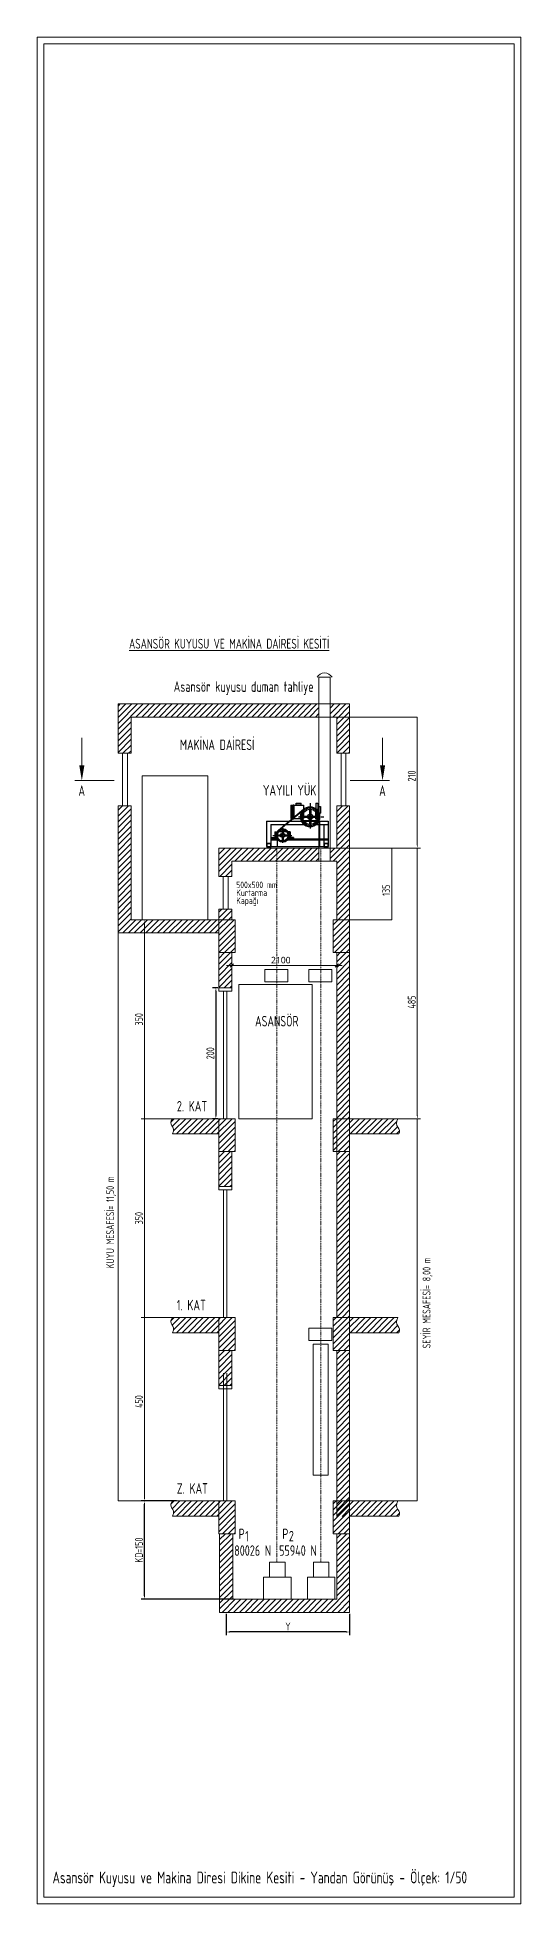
# Model space of a CAD drawing. Extents: x 173271 to 181879, y -242817 to -239967.
# Drawn here: x 179379 to 180117, y -242817 to -239967 of the extents above; entities that cross this region are included whole.
import ezdxf
from ezdxf.enums import TextEntityAlignment as Align

# ---------------------------------------------------------------- set-up
doc = ezdxf.new("R2010")
doc.units = 0
doc.header["$MEASUREMENT"] = 0
doc.linetypes.add('CENTER', pattern=[50.8, 31.75, -6.35, 6.35, -6.35])
doc.linetypes.add('DASHDOT2', pattern=[0.5, 0.25, -0.125, 0, -0.125])
doc.layers.get('0').update_dxf_attribs({"linetype": 'CONTINUOUS'})
doc.layers.get('Defpoints').update_dxf_attribs({"linetype": 'CONTINUOUS'})
for name, color, linetype in [('aks1', 9, 'CENTER'), ('KOLON', 7, 'CONTINUOUS'), ('MIMARI', 1, 'CONTINUOUS'), ('MİMARİKOT', 252, 'CONTINUOUS'), ('SOĞUK SU', 3, 'CONTINUOUS'), ('YAZI', 7, 'CONTINUOUS'), ('YAZI1', 240, 'CONTINUOUS'), ('YZ1TES', 2, 'CONTINUOUS'), ('ıvır zıvır', 225, 'CONTINUOUS')]:
    doc.layers.add(name, color=color, linetype=linetype)
for name, color, linetype, lineweight in [('kaçış', 240, 'CONTINUOUS', 35), ('MİMARİKAPPEN', 4, 'CONTINUOUS', 20), ('MİMARİKOLON', 7, 'CONTINUOUS', 50), ('ölçü dış', 1, 'CONTINUOUS', 20)]:
    doc.layers.add(name, color=color, linetype=linetype, lineweight=lineweight)
doc.styles.add('engiasn', font='isocpeur.ttf', dxfattribs={"width": 0.7, "height": 12})
doc.styles.add('ODA', font='isocpeur.ttf', dxfattribs={"height": 20})
doc.styles.add('style4', font='isocpeur.ttf', dxfattribs={"height": 8})
doc.styles.add('yasko', font='segoeui.ttf')
doc.dimstyles.new('engnasn', dxfattribs={"dimtxt": 12, "dimasz": 5, "dimexe": 5, "dimexo": 2.5, "dimgap": 2.5, "dimtad": 1, "dimdec": 0, "dimdsep": 46, "dimlunit": 6, "dimtxsty": 'engiasn', "dimcen": 0.09, "dimadec": 0, "dimazin": 0, "dimtfac": 1, "dimtdec": 0, "dimtmove": 0, "dimatfit": 3, "dimfxl": 0, "dimtolj": 1, "dimtzin": 0, "dimarcsym": 0})
pattern_1 = [(45, (204175.962, -132698.433), (-4.41941738, 4.41941738), [])]

msp = doc.modelspace()

# ---------------------------------------------------------------- texts
at = {"layer": 'kaçış', "color": 7, "lineweight": 15, "style": 'engiasn', "width": 0.7}
for s, p in [('135', (179917.563, -241277.64)), ('485', (179956.633, -241449.748))]:
    msp.add_text(s, height=12, rotation=90, dxfattribs=at).set_placement(p)
at = {"layer": 'kaçış', "color": 7, "linetype": 'Continuous', "lineweight": 15, "insert": (179950.633, -241094.525), "char_height": 12, "width": 2.7047, "attachment_point": 5, "rotation": 90, "style": 'engiasn'}
msp.add_mtext('\\A1;210', dxfattribs=at)
at = {"layer": 'kaçış', "color": 7, "linetype": 'Continuous', "lineweight": 15, "char_height": 12, "attachment_point": 5, "rotation": 90, "style": 'engiasn'}
for s, insert in [('\\A1;350', (179533.959, -241466.064)), ('\\A1;KUYU MESAFESİ= 11,50 m', (179491.432, -241776.403)), ('\\A1;350', (179533.959, -241769.756)), ('\\A1;SEYİR MESAFESİ= 8,00 m', (179974.717, -241899.273)), ('\\A1;450', (179533.959, -242049.756))]:
    msp.add_mtext(s, dxfattribs=dict(at, insert=insert))
at = {"layer": 'MİMARİKOT', "color": 7, "lineweight": 15, "style": 'style4', "width": 0.7}
for s, p in [('500x500 mm', (179682.598, -241260.774)), ('Kurtarma', (179682.598, -241272.849)), ('Kapağı', (179682.598, -241284.923))]:
    msp.add_text(s, height=10, dxfattribs=at).set_placement(p, align=Align.MIDDLE_LEFT)
at = {"layer": 'YAZI', "color": 7, "lineweight": 15, "style": 'style4', "width": 0.7}
for s, p in [('Asansör kuyusu duman tahliye', (179587.052, -240966.039)), ('A', (179441.556, -241124.915)), ('YAYILI YÜK', (179723.274, -241124.401)), ('A', (179900.87, -241124.915)), ('ASANSÖR', (179711.287, -241476.926)), ('2. KAT', (179591.906, -241606.78)), ('1. KAT', (179591.906, -241910.472)), ('Z. KAT', (179591.906, -242190.472)), ('P', (179686.28, -242259.864)), ('1', (179696.233, -242263.326)), ('P', (179752.991, -242259.864)), ('2', (179762.944, -242263.326)), ('80026 N', (179679.504, -242285.381)), ('55940 N', (179748.104, -242285.381))]:
    msp.add_text(s, height=16, dxfattribs=at).set_placement(p)
msp.add_text('MAKİNA DAİRESİ', height=16, dxfattribs=at).set_placement((179653.409, -241044.343), align=Align.MIDDLE)
at = {"layer": 'YAZI1', "color": 7, "linetype": 'Continuous', "lineweight": 15, "style": 'ODA', "width": 0.7}
msp.add_text('%%UASANSÖR KUYUSU VE MAKİNA DAİRESİ KESİTİ', height=15, dxfattribs=at).set_placement((179518.852, -240900.041))
at = {"layer": 'YAZI1', "color": 2, "linetype": 'Continuous', "lineweight": 15, "style": 'ODA', "width": 0.7}
msp.add_text('Asansör Kuyusu ve Makina Diresi Dikine Kesiti - Yandan Görünüş - Ölçek: 1/50', height=18, dxfattribs=at).set_placement((179718.585, -242776.561), align=Align.MIDDLE_CENTER)
at = {"layer": 'ölçü dış', "color": 7, "lineweight": 15, "insert": (179750.678, -241375.793), "char_height": 10, "attachment_point": 5, "style": 'yasko'}
msp.add_mtext('2100', dxfattribs=at)

# ---------------------------------------------------------------- blocks, each defined once
blk = doc.blocks.new('ASANSÖRKAİDESİ')
at = {"layer": 'aks1', "color": 1, "ltscale": 0.2}
for p, q in [((32, 81.7), (32, 35.6)), ((53.3, 57), (7, 57)), ((82.2, 38.7), (82.2, 8.4)), ((100, 23), (65.6, 23))]:
    blk.add_line(p, q, dxfattribs=at)
at = {"layer": 'MIMARI'}
for p, q in [((16.5, 76), (13, 76)), ((13, 76), (13, 63.5)), ((13.5, 76), (13.5, 63.5)), ((16.5, 76), (16.5, 65.9)), ((21.5, 82), (18.2, 82)), ((18.2, 82), (18.2, 68.4)), ((21.5, 82), (21.5, 71.5)), ((31, 70.8), (31, 59.7)), ((33, 70.8), (33, 59.7)), ((44, 74), (41.9, 71.9)), ((62, 78), (44, 78)), ((44, 78), (44, 70.2)), ((44.1, 70.1), (89.9, 32.2)), ((57.5, 81.8), (48.5, 81.8)), ((48.5, 78.8), (48.5, 81.8)), ((57.5, 78.8), (48.5, 78.8)), ((51, 78), (51, 78.8)), ((55, 78), (55, 78.8)), ((57.5, 78.8), (57.5, 81.8)), ((62, 79), (62, 53)), ((63, 79), (62, 79)), ((63, 79), (63, 53)), ((64, 78), (63, 78)), ((64, 54), (64, 78)), ((67, 78), (64, 78)), ((67, 78), (67, 54)), ((16, 49), (-1, 49)), ((-1, 49), (-1, 2.5)), ((20.9, 43), (-1, 43)), ((7, 43), (7, 2.5)), ((15.4, 63.5), (13, 63.5)), ((15, 49), (15, 2.5)), ((29.3, 58), (18.2, 58)), ((29.3, 56), (18.2, 56)), ((20, 63.9), (20, 53.5)), ((22, 53.5), (20, 53.5)), ((31, 50), (20, 50)), ((31, 49), (20.7, 49)), ((22, 66.6), (22, 53.5)), ((31, 54.3), (31, 43.2)), ((33, 54.3), (33, 43.2)), ((44, 50), (33, 50)), ((43.3, 49), (33, 49)), ((45.8, 58), (34.7, 58)), ((45.8, 56), (34.7, 56)), ((103.4, 43), (43.1, 43)), ((44, 63.9), (44, 54)), ((45.5, 54), (44, 54)), ((47, 66.7), (86, 34.4)), ((111.4, 49), (48, 49)), ((62, 54), (49.6, 54)), ((63, 53), (62, 53)), ((67, 54), (63, 54)), ((103.4, 43), (103.4, 2.5)), ((111.4, 49), (111.4, 2.5)), ((71, 17), (-1, 17)), ((72.6, 15), (-1, 15)), ((7, 9), (-1, 9)), ((111.4, 2.5), (-1, 2.5)), ((62.2, 19), (68.2, 19)), ((62.2, 19), (62.2, 17)), ((62.2, 18), (69.2, 18)), ((68.2, 29.5), (73.3, 29.5)), ((68.2, 29.5), (68.2, 19)), ((69.2, 29.5), (69.2, 17)), ((78.3, 24), (72.2, 24)), ((78.3, 22), (72.2, 22)), ((74.6, 29.5), (81.2, 29.5)), ((81.2, 33), (81.2, 26.9)), ((81.2, 29.5), (89.8, 29.5)), ((81.2, 19.1), (81.2, 13.1)), ((83.2, 33), (83.2, 26.9)), ((83.2, 19.1), (83.2, 13.1)), ((92.1, 24), (86.1, 24)), ((92.1, 22), (86.1, 22)), ((104.2, 15), (91.1, 15)), ((91.9, 17.2), (91.9, 2.4)), ((96.2, 29.5), (92.3, 29.5)), ((104.2, 17), (92.6, 17)), ((95.2, 29.5), (95.2, 17)), ((102.2, 18), (95.2, 18)), ((96.2, 29.5), (96.2, 19)), ((102.2, 19), (96.2, 19)), ((102.2, 19), (102.2, 17)), ((111.4, 9), (103.4, 9))]:
    blk.add_line(p, q, dxfattribs=at)
for points in [[(6, 8), (0, 8), (0, 0), (6, 0)], [(110.4, 8), (104.4, 8), (104.4, 0), (110.4, 0)]]:
    blk.add_lwpolyline(points, close=True, dxfattribs=at)
for centre, radius in [((32, 57), 17.9), ((32, 57), 15.9), ((32, 57), 2.86), ((82.2, 23), 12), ((82.2, 23), 11), ((82.2, 23), 2)]:
    blk.add_circle(centre, radius, dxfattribs=at)
for centre, radius, start, end in [((32, 57), 13.9, 94.1376, 175.8624), ((32, 57), 13.9, 4.1376, 85.8624), ((32, 57), 13.9, 184.1376, 265.8624), ((32, 57), 4.86, 101.8752, 168.1248), ((32, 57), 4.86, 191.8752, 258.1248), ((32, 57), 4.86, 11.8752, 78.1248), ((32, 57), 4.86, 281.8752, 348.1248), ((32, 57), 13.9, 274.1376, 355.8624), ((82.2, 23), 10, 95.7392, 174.2608), ((82.2, 23), 10, 185.7392, 264.2608), ((82.2, 23), 4, 104.4775, 165.5225), ((82.2, 23), 4, 194.4775, 255.5225), ((82.2, 23), 10, 5.7392, 84.2608), ((82.2, 23), 4, 14.4775, 75.5225), ((82.2, 23), 10, 275.7392, 354.2608), ((82.2, 23), 4, 284.4775, 345.5225)]:
    blk.add_arc(centre, radius, start, end, dxfattribs=at)
blk = doc.blocks.new('*D17')
at = {"layer": 'Defpoints', "color": 0, "linetype": 'Continuous', "lineweight": 30, "transparency": 16777216}
for p in [(179657.2, -241417.9), (179651.5, -241617.9), (179657.2, -241617.9)]:
    blk.add_point(p, dxfattribs=at)
at = {"layer": 'kaçış', "color": 0, "linetype": 'Continuous', "lineweight": -2, "transparency": 16777216}
for p, q in [((179654.7, -241417.9), (179646.5, -241417.9)), ((179651.5, -241422.9), (179651.5, -241612.9)), ((179654.7, -241617.9), (179646.5, -241617.9))]:
    blk.add_line(p, q, dxfattribs=at)
at = {"layer": 'kaçış', "color": 0, "linetype": 'Continuous', "lineweight": 30, "transparency": 16777216}
for points in [[(179650.6, -241422.9), (179652.3, -241422.9), (179651.5, -241417.9)], [(179650.6, -241612.9), (179652.3, -241612.9), (179651.5, -241617.9)]]:
    blk.add_solid(points, dxfattribs=at)
at = {"layer": 'kaçış', "color": 0, "linetype": 'Continuous', "lineweight": 15, "transparency": 16777216, "insert": (179643, -241517.9), "char_height": 12, "attachment_point": 5, "rotation": 90, "style": 'engiasn'}
blk.add_mtext('\\A1;200', dxfattribs=at)
blk = doc.blocks.new('*D18')
at = {"layer": 'Defpoints', "color": 0, "linetype": 'Continuous', "lineweight": 30, "transparency": 16777216}
for p in [(179542.5, -242201.6), (179593.9, -242201.6), (179680.8, -242351.6)]:
    blk.add_point(p, dxfattribs=at)
at = {"layer": 'kaçış', "color": 0, "linetype": 'Continuous', "lineweight": -2, "transparency": 16777216}
for p, q in [((179591.4, -242201.6), (179537.5, -242201.6)), ((179542.5, -242346.6), (179542.5, -242206.6)), ((179678.3, -242351.6), (179537.5, -242351.6))]:
    blk.add_line(p, q, dxfattribs=at)
at = {"layer": 'kaçış', "color": 0, "linetype": 'Continuous', "lineweight": 30, "transparency": 16777216}
for points in [[(179541.6, -242206.6), (179543.3, -242206.6), (179542.5, -242201.6)], [(179541.6, -242346.6), (179543.3, -242346.6), (179542.5, -242351.6)]]:
    blk.add_solid(points, dxfattribs=at)
at = {"layer": 'kaçış', "color": 0, "linetype": 'Continuous', "lineweight": 15, "transparency": 16777216, "insert": (179534, -242276.6), "char_height": 12, "attachment_point": 5, "rotation": 90, "style": 'engiasn'}
blk.add_mtext('\\A1;KD=150', dxfattribs=at)
blk = doc.blocks.new('_OBLIQUE')
at = {"linetype": 'ByBlock'}
for p, q in [((-0.5, -0.5), (0.5, 0.5)), ((0, 0), (0, 0))]:
    blk.add_line(p, q, dxfattribs=at)
blk = doc.blocks.new('*D21')
at = {"layer": 'Defpoints', "color": 0, "linetype": 'Continuous', "lineweight": 30, "transparency": 16777216}
for p in [(179667.4, -242371.7), (179855.8, -242371.7), (179667.4, -242401.7)]:
    blk.add_point(p, dxfattribs=at)
at = {"layer": 'YAZI1', "color": 0, "linetype": 'Continuous', "lineweight": -2, "transparency": 16777216}
for p, q in [((179667.4, -242374.2), (179667.4, -242406.7)), ((179855.8, -242374.2), (179855.8, -242406.7)), ((179850.8, -242401.7), (179672.4, -242401.7))]:
    blk.add_line(p, q, dxfattribs=at)
at = {"layer": 'YAZI1', "color": 0, "linetype": 'Continuous', "lineweight": 30, "transparency": 16777216}
for points in [[(179672.4, -242400.9), (179672.4, -242402.6), (179667.4, -242401.7)], [(179850.8, -242400.9), (179850.8, -242402.6), (179855.8, -242401.7)]]:
    blk.add_solid(points, dxfattribs=at)
at = {"layer": 'YAZI1', "color": 0, "linetype": 'Continuous', "lineweight": 15, "transparency": 16777216, "insert": (179761.6, -242393.2), "char_height": 12, "attachment_point": 5, "style": 'engiasn'}
blk.add_mtext('\\A1;Y', dxfattribs=at)

# ---------------------------------------------------------------- dimensions: what is measured, and where the dimension line sits
at = {"layer": 'kaçış', "color": 7, "linetype": 'Continuous', "lineweight": 15}
dim = msp.add_linear_dim(base=(179651.473, -241617.91), p1=(179657.156, -241417.91), p2=(179657.156, -241617.91), angle=90, dimstyle='engnasn', dxfattribs=at)
dim.commit()
dim.dimension.update_dxf_attribs({"geometry": '*D17', "text_midpoint": (179642.973, -241517.91)})
dim = msp.add_linear_dim(base=(179542.459, -242201.602), p1=(179680.822, -242351.602), p2=(179593.89, -242201.602), angle=90, text='KD=150', dimstyle='engnasn', dxfattribs=at)
dim.commit()
dim.dimension.update_dxf_attribs({"geometry": '*D18', "text_midpoint": (179533.959, -242276.602)})
at = {"layer": 'YAZI1', "color": 7, "linetype": 'Continuous', "lineweight": 15}
dim = msp.add_linear_dim(base=(179667.444, -242401.745), p1=(179855.822, -242371.679), p2=(179667.444, -242371.679), angle=180, text='Y', dimstyle='engnasn', dxfattribs=at)
dim.commit()
dim.dimension.update_dxf_attribs({"geometry": '*D21', "text_midpoint": (179761.633, -242401.745), "dimtype": 160})

# ---------------------------------------------------------------- hatches: boundary and pattern name
at = {"layer": 'ıvır zıvır', "lineweight": 15, "ltscale": 2}
h = msp.add_hatch(dxfattribs=at)
h.set_pattern_fill('ANSI31', scale=50, style=0)
h.set_pattern_definition(pattern_1)
h.paths.add_polyline_path([(179522.053, -241314.218), (179522.053, -241139.91), (179502.053, -241139.91), (179502.053, -241334.218), (179655.822, -241334.218), (179655.822, -241314.218)])
h.paths.add_polyline_path([(179522.053, -241004.525), (179808.966, -241004.525), (179808.966, -240984.525), (179502.053, -240984.525), (179502.053, -241059.91), (179522.053, -241059.91)])
h.paths.add_polyline_path([(179836.187, -241059.91), (179855.822, -241059.91), (179855.822, -240984.525), (179825.942, -240984.525), (179825.942, -241004.525), (179836.187, -241004.525)])
h.paths.add_polyline_path([(179836.187, -241204.525), (179825.942, -241204.525), (179825.942, -241224.602), (179836.187, -241224.602), (179836.187, -241314.218), (179855.822, -241314.218), (179855.822, -241139.91), (179836.187, -241139.91)])
h.paths.add_polyline_path([(179808.966, -241224.602), (179808.966, -241204.525), (179744.653, -241204.525), (179744.653, -241224.602)])
h.paths.add_polyline_path([(179744.653, -241224.602), (179744.653, -241204.525), (179655.822, -241204.525), (179655.822, -241247.891), (179675.899, -241247.891), (179675.899, -241224.602)])
h.paths.add_polyline_path([(179675.899, -241297.891), (179655.822, -241297.891), (179655.822, -241314.218), (179675.899, -241314.218)])
h.paths.add_polyline_path([(179855.822, -241314.218), (179830.822, -241314.218), (179830.822, -241364.218), (179855.822, -241364.218)])
h.paths.add_polyline_path([(179680.822, -241314.218), (179655.822, -241314.218), (179655.822, -241364.218), (179680.822, -241364.218)])
h = msp.add_hatch(dxfattribs=at)
h.set_pattern_fill('ANSI31', scale=50, style=0)
h.set_pattern_definition(pattern_1)
h.paths.add_polyline_path([(179675.899, -241364.218), (179655.822, -241364.218), (179655.822, -241417.91), (179675.899, -241417.91)])
h.paths.add_polyline_path([(179855.822, -241364.218), (179836.187, -241364.218), (179836.187, -241617.91), (179855.822, -241617.91)])
h.paths.add_polyline_path([(179855.822, -241617.91), (179830.822, -241617.91), (179830.822, -241667.91), (179855.822, -241667.91)])
h.paths.add_polyline_path([(179680.822, -241617.91), (179655.822, -241617.91), (179655.822, -241667.91), (179680.822, -241667.91)])
h.paths.add_polyline_path([(179655.822, -241617.91), (179585.462, -241617.91), (179583.097, -241621.267), (179582.456, -241624.028), (179583.015, -241626.425), (179584.249, -241628.687), (179585.635, -241631.044), (179586.649, -241633.726), (179586.766, -241636.963), (179585.462, -241640.987), (179655.822, -241640.987)])
h.paths.add_polyline_path([(179930.679, -241633.23), (179929.3, -241630.718), (179928.033, -241628.048), (179927.341, -241625.102), (179927.686, -241621.761), (179929.531, -241617.91), (179855.822, -241617.91), (179855.822, -241640.987), (179930.865, -241640.987), (179931.924, -241638.246), (179931.707, -241635.7)])
h = msp.add_hatch(dxfattribs=at)
h.set_pattern_fill('ANSI31', scale=50, style=0)
h.set_pattern_definition(pattern_1)
h.paths.add_polyline_path([(179675.899, -241364.218), (179655.822, -241364.218), (179655.822, -241417.91), (179675.899, -241417.91)])
h.paths.add_polyline_path([(179855.822, -241364.218), (179836.187, -241364.218), (179836.187, -241617.91), (179855.822, -241617.91)])
h.paths.add_polyline_path([(179855.822, -241617.91), (179830.822, -241617.91), (179830.822, -241667.91), (179855.822, -241667.91)])
h.paths.add_polyline_path([(179680.822, -241617.91), (179655.822, -241617.91), (179655.822, -241667.91), (179680.822, -241667.91)])
h.paths.add_polyline_path([(179655.822, -241617.91), (179585.462, -241617.91), (179583.097, -241621.267), (179582.456, -241624.028), (179583.015, -241626.425), (179584.249, -241628.687), (179585.635, -241631.044), (179586.649, -241633.726), (179586.766, -241636.963), (179585.462, -241640.987), (179655.822, -241640.987)])
h.paths.add_polyline_path([(179930.679, -241633.23), (179929.3, -241630.718), (179928.033, -241628.048), (179927.341, -241625.102), (179927.686, -241621.761), (179929.531, -241617.91), (179855.822, -241617.91), (179855.822, -241640.987), (179930.865, -241640.987), (179931.924, -241638.246), (179931.707, -241635.7)])
h = msp.add_hatch(dxfattribs=at)
h.set_pattern_fill('ANSI31', scale=50, style=0)
h.set_pattern_definition([(45, (133875.7254, -57640.022), (-4.41941738, 4.41941738), [])])
h.paths.add_polyline_path([(179657.156, -242371.679), (179855.822, -242371.679), (179855.822, -242251.602), (179836.187, -242251.602), (179836.187, -242351.602), (179677.233, -242351.602), (179677.233, -242251.602), (179657.156, -242251.602)])

# ---------------------------------------------------------------- linework, layer by layer
at = {"layer": 'kaçış', "color": 7, "linetype": 'Continuous', "lineweight": 15}
for p, q in [((179502.053, -240984.525), (179502.053, -241059.91)), ((179855.822, -240984.525), (179502.053, -240984.525)), ((179855.822, -241059.91), (179855.822, -240984.525)), ((179522.053, -241004.525), (179522.053, -241059.91)), ((179836.187, -241004.525), (179522.053, -241004.525)), ((179836.187, -241059.91), (179836.187, -241004.525)), ((179836.187, -241004.525), (179959.133, -241004.525)), ((179959.133, -241004.525), (179959.133, -241199.525)), ((179502.053, -241139.91), (179502.053, -241334.218)), ((179522.053, -241139.91), (179522.053, -241314.218)), ((179836.187, -241204.525), (179836.187, -241139.91)), ((179855.822, -241314.218), (179855.822, -241139.91)), ((179836.187, -241204.525), (179655.822, -241204.525)), ((179655.822, -241247.891), (179655.822, -241204.525)), ((179833.245, -241204.525), (179964.133, -241204.525)), ((179836.245, -241204.525), (179964.133, -241204.525)), ((179920.287, -241314.218), (179920.287, -241204.525)), ((179959.133, -241204.525), (179959.133, -241612.91)), ((179836.187, -241224.602), (179675.899, -241224.602)), ((179675.899, -241247.891), (179675.899, -241224.602)), ((179836.187, -241224.602), (179836.187, -241314.218)), ((179655.822, -241314.218), (179655.822, -241297.891)), ((179675.899, -241314.218), (179675.899, -241297.891)), ((179502.053, -241334.218), (179655.822, -241334.218)), ((179502.053, -241334.218), (179502.053, -242201.602)), ((179600.838, -241334.218), (179505.539, -241334.218)), ((179522.053, -241314.218), (179655.822, -241314.218)), ((179591.39, -241314.218), (179537.459, -241314.218)), ((179542.459, -241612.91), (179542.459, -241319.218)), ((179855.822, -241314.218), (179920.287, -241314.218)), ((179655.822, -241417.91), (179655.822, -241364.218)), ((179675.899, -241417.91), (179675.899, -241364.218)), ((179836.187, -241364.218), (179836.187, -241617.91)), ((179836.187, -241364.218), (179836.187, -241617.91)), ((179855.822, -241617.91), (179855.822, -241364.218)), ((179591.39, -241617.91), (179537.459, -241617.91)), ((179591.39, -241617.91), (179537.459, -241617.91)), ((179591.39, -241617.91), (179537.459, -241617.91)), ((179591.39, -241617.91), (179537.459, -241617.91)), ((179542.459, -241612.91), (179542.459, -241622.91)), ((179542.459, -241916.602), (179542.459, -241622.91)), ((179583.097, -241621.267), (179582.456, -241624.028)), ((179583.097, -241621.267), (179582.456, -241624.028)), ((179583.097, -241621.267), (179582.456, -241624.028)), ((179585.462, -241617.91), (179583.097, -241621.267)), ((179585.462, -241617.91), (179583.097, -241621.267)), ((179585.462, -241617.91), (179583.097, -241621.267)), ((179655.822, -241617.91), (179585.462, -241617.91)), ((179655.822, -241617.91), (179585.462, -241617.91)), ((179655.822, -241617.91), (179585.462, -241617.91)), ((179655.822, -241617.91), (179585.462, -241617.91)), ((179655.822, -241617.91), (179585.462, -241617.91)), ((179655.822, -241617.91), (179585.462, -241617.91)), ((179836.187, -241667.91), (179836.187, -241617.91)), ((179855.155, -241617.91), (179929.531, -241617.91)), ((179855.155, -241617.91), (179929.531, -241617.91)), ((179855.155, -241617.91), (179929.531, -241617.91)), ((179855.822, -241617.91), (179855.822, -241667.91)), ((179895.51, -241617.91), (179964.133, -241617.91)), ((179927.686, -241621.761), (179927.341, -241625.102)), ((179927.686, -241621.761), (179927.341, -241625.102)), ((179927.686, -241621.761), (179927.341, -241625.102)), ((179929.531, -241617.91), (179927.686, -241621.761)), ((179929.531, -241617.91), (179927.686, -241621.761)), ((179929.531, -241617.91), (179927.686, -241621.761)), ((179959.133, -241617.91), (179959.133, -242201.602)), ((179582.456, -241624.028), (179583.015, -241626.425)), ((179582.456, -241624.028), (179583.015, -241626.425)), ((179582.456, -241624.028), (179583.015, -241626.425)), ((179583.015, -241626.425), (179584.249, -241628.687)), ((179583.015, -241626.425), (179584.249, -241628.687)), ((179583.015, -241626.425), (179584.249, -241628.687)), ((179584.249, -241628.687), (179585.635, -241631.044)), ((179584.249, -241628.687), (179585.635, -241631.044)), ((179584.249, -241628.687), (179585.635, -241631.044)), ((179586.766, -241636.963), (179585.462, -241640.987)), ((179586.766, -241636.963), (179585.462, -241640.987)), ((179586.766, -241636.963), (179585.462, -241640.987)), ((179655.822, -241640.987), (179585.462, -241640.987)), ((179655.822, -241640.987), (179585.462, -241640.987)), ((179655.822, -241640.987), (179585.462, -241640.987)), ((179655.822, -241640.987), (179585.462, -241640.987)), ((179655.822, -241640.987), (179585.462, -241640.987)), ((179655.822, -241640.987), (179585.462, -241640.987)), ((179585.635, -241631.044), (179586.649, -241633.726)), ((179585.635, -241631.044), (179586.649, -241633.726)), ((179585.635, -241631.044), (179586.649, -241633.726)), ((179586.649, -241633.726), (179586.766, -241636.963)), ((179586.649, -241633.726), (179586.766, -241636.963)), ((179586.649, -241633.726), (179586.766, -241636.963)), ((179855.822, -241640.987), (179930.865, -241640.987)), ((179855.822, -241640.987), (179930.865, -241640.987)), ((179855.822, -241640.987), (179930.865, -241640.987)), ((179927.341, -241625.102), (179928.033, -241628.048)), ((179927.341, -241625.102), (179928.033, -241628.048)), ((179927.341, -241625.102), (179928.033, -241628.048)), ((179928.033, -241628.048), (179929.3, -241630.718)), ((179928.033, -241628.048), (179929.3, -241630.718)), ((179928.033, -241628.048), (179929.3, -241630.718)), ((179929.3, -241630.718), (179930.679, -241633.23)), ((179929.3, -241630.718), (179930.679, -241633.23)), ((179929.3, -241630.718), (179930.679, -241633.23)), ((179930.679, -241633.23), (179931.707, -241635.7)), ((179930.679, -241633.23), (179931.707, -241635.7)), ((179930.679, -241633.23), (179931.707, -241635.7)), ((179931.924, -241638.246), (179930.865, -241640.987)), ((179931.924, -241638.246), (179930.865, -241640.987)), ((179931.924, -241638.246), (179930.865, -241640.987)), ((179931.707, -241635.7), (179931.924, -241638.246)), ((179931.707, -241635.7), (179931.924, -241638.246)), ((179931.707, -241635.7), (179931.924, -241638.246)), ((179655.822, -241721.602), (179655.822, -241667.91)), ((179655.822, -241721.602), (179655.822, -241667.91)), ((179675.899, -241721.602), (179675.899, -241667.91)), ((179675.899, -241721.602), (179675.899, -241667.91)), ((179836.187, -241667.91), (179836.187, -241921.602)), ((179855.822, -241921.602), (179855.822, -241667.91)), ((179542.459, -242196.602), (179542.459, -241902.91)), ((179591.39, -241921.602), (179537.459, -241921.602)), ((179591.39, -241921.602), (179537.459, -241921.602)), ((179583.097, -241924.959), (179582.456, -241927.721)), ((179582.456, -241927.721), (179583.015, -241930.117)), ((179583.015, -241930.117), (179584.249, -241932.379)), ((179585.462, -241921.602), (179583.097, -241924.959)), ((179584.249, -241932.379), (179585.635, -241934.736)), ((179655.822, -241921.602), (179585.462, -241921.602)), ((179655.822, -241921.602), (179585.462, -241921.602)), ((179585.635, -241934.736), (179586.649, -241937.418)), ((179855.155, -241921.602), (179929.531, -241921.602)), ((179927.686, -241925.454), (179927.341, -241928.794)), ((179927.341, -241928.794), (179928.033, -241931.74)), ((179929.531, -241921.602), (179927.686, -241925.454)), ((179928.033, -241931.74), (179929.3, -241934.41)), ((179929.3, -241934.41), (179930.679, -241936.922)), ((179586.766, -241940.656), (179585.462, -241944.679)), ((179655.822, -241944.679), (179585.462, -241944.679)), ((179655.822, -241944.679), (179585.462, -241944.679)), ((179586.649, -241937.418), (179586.766, -241940.656)), ((179855.822, -241944.679), (179930.865, -241944.679)), ((179930.679, -241936.922), (179931.707, -241939.392)), ((179931.924, -241941.939), (179930.865, -241944.679)), ((179931.707, -241939.392), (179931.924, -241941.939)), ((179655.822, -242025.294), (179655.822, -241971.602)), ((179675.899, -242025.294), (179675.899, -241971.602)), ((179836.187, -241971.602), (179836.187, -242225.294)), ((179855.822, -242225.294), (179855.822, -241971.602)), ((179615.142, -242201.602), (179502.053, -242201.602)), ((179591.39, -242201.602), (179537.459, -242201.602)), ((179591.39, -242201.602), (179537.459, -242201.602)), ((179583.097, -242204.959), (179582.456, -242207.721)), ((179583.097, -242204.959), (179582.456, -242207.721)), ((179583.097, -242204.959), (179582.456, -242207.721)), ((179582.456, -242207.721), (179583.015, -242210.117)), ((179582.456, -242207.721), (179583.015, -242210.117)), ((179582.456, -242207.721), (179583.015, -242210.117)), ((179583.015, -242210.117), (179584.249, -242212.379)), ((179583.015, -242210.117), (179584.249, -242212.379)), ((179583.015, -242210.117), (179584.249, -242212.379)), ((179585.462, -242201.602), (179583.097, -242204.959)), ((179585.462, -242201.602), (179583.097, -242204.959)), ((179585.462, -242201.602), (179583.097, -242204.959)), ((179584.249, -242212.379), (179585.635, -242214.736)), ((179584.249, -242212.379), (179585.635, -242214.736)), ((179584.249, -242212.379), (179585.635, -242214.736)), ((179655.822, -242201.602), (179585.462, -242201.602)), ((179655.822, -242201.602), (179585.462, -242201.602)), ((179655.822, -242201.602), (179585.462, -242201.602)), ((179655.822, -242201.602), (179585.462, -242201.602)), ((179655.822, -242201.602), (179585.462, -242201.602)), ((179655.822, -242201.602), (179585.462, -242201.602)), ((179655.822, -242201.602), (179585.462, -242201.602)), ((179655.822, -242201.602), (179585.462, -242201.602)), ((179586.766, -242220.656), (179585.462, -242224.679)), ((179586.766, -242220.656), (179585.462, -242224.679)), ((179586.766, -242220.656), (179585.462, -242224.679)), ((179585.635, -242214.736), (179586.649, -242217.418)), ((179585.635, -242214.736), (179586.649, -242217.418)), ((179585.635, -242214.736), (179586.649, -242217.418)), ((179586.649, -242217.418), (179586.766, -242220.656)), ((179586.649, -242217.418), (179586.766, -242220.656)), ((179586.649, -242217.418), (179586.766, -242220.656)), ((179855.155, -242201.602), (179929.531, -242201.602)), ((179855.155, -242201.602), (179929.531, -242201.602)), ((179855.155, -242201.602), (179929.531, -242201.602)), ((179927.686, -242205.454), (179927.341, -242208.794)), ((179927.686, -242205.454), (179927.341, -242208.794)), ((179927.686, -242205.454), (179927.341, -242208.794)), ((179927.341, -242208.794), (179928.033, -242211.74)), ((179927.341, -242208.794), (179928.033, -242211.74)), ((179927.341, -242208.794), (179928.033, -242211.74)), ((179929.531, -242201.602), (179927.686, -242205.454)), ((179929.531, -242201.602), (179927.686, -242205.454)), ((179929.531, -242201.602), (179927.686, -242205.454)), ((179928.033, -242211.74), (179929.3, -242214.41)), ((179928.033, -242211.74), (179929.3, -242214.41)), ((179928.033, -242211.74), (179929.3, -242214.41)), ((179929.3, -242214.41), (179930.679, -242216.922)), ((179929.3, -242214.41), (179930.679, -242216.922)), ((179929.3, -242214.41), (179930.679, -242216.922)), ((179929.531, -242201.602), (179959.133, -242201.602)), ((179930.679, -242216.922), (179931.707, -242219.392)), ((179930.679, -242216.922), (179931.707, -242219.392)), ((179930.679, -242216.922), (179931.707, -242219.392)), ((179931.707, -242219.392), (179931.924, -242221.939)), ((179931.707, -242219.392), (179931.924, -242221.939)), ((179931.707, -242219.392), (179931.924, -242221.939)), ((179655.822, -242224.679), (179585.462, -242224.679)), ((179655.822, -242224.679), (179585.462, -242224.679)), ((179655.822, -242224.679), (179585.462, -242224.679)), ((179655.822, -242224.679), (179585.462, -242224.679)), ((179655.822, -242224.679), (179585.462, -242224.679)), ((179655.822, -242224.679), (179585.462, -242224.679)), ((179855.822, -242224.679), (179930.865, -242224.679)), ((179855.822, -242224.679), (179930.865, -242224.679)), ((179855.822, -242224.679), (179930.865, -242224.679)), ((179931.924, -242221.939), (179930.865, -242224.679)), ((179931.924, -242221.939), (179930.865, -242224.679)), ((179931.924, -242221.939), (179930.865, -242224.679))]:
    msp.add_line(p, q, dxfattribs=at)
msp.add_lwpolyline([(179701.489, -241412.91), (179701.489, -241412.91), (179686.489, -241412.91), (179686.489, -241617.91), (179798.566, -241617.91), (179798.566, -241412.91), (179701.489, -241412.91)], dxfattribs=at)
for points in [[(179958.299, -241009.525), (179959.966, -241009.525), (179959.133, -241004.525)], [(179919.454, -241209.525), (179921.12, -241209.525), (179920.287, -241204.525)], [(179958.299, -241199.525), (179959.966, -241199.525), (179959.133, -241204.525)], [(179958.299, -241209.525), (179959.966, -241209.525), (179959.133, -241204.525)], [(179919.454, -241309.218), (179921.12, -241309.218), (179920.287, -241314.218)], [(179541.625, -241319.218), (179543.292, -241319.218), (179542.459, -241314.218)], [(179541.625, -241612.91), (179543.292, -241612.91), (179542.459, -241617.91)], [(179541.625, -241612.91), (179543.292, -241612.91), (179542.459, -241617.91)], [(179541.625, -241612.91), (179543.292, -241612.91), (179542.459, -241617.91)], [(179541.625, -241622.91), (179543.292, -241622.91), (179542.459, -241617.91)], [(179541.625, -241622.91), (179543.292, -241622.91), (179542.459, -241617.91)], [(179541.625, -241622.91), (179543.292, -241622.91), (179542.459, -241617.91)], [(179958.299, -241612.91), (179959.966, -241612.91), (179959.133, -241617.91)], [(179958.299, -241622.91), (179959.966, -241622.91), (179959.133, -241617.91)], [(179541.625, -241916.602), (179543.292, -241916.602), (179542.459, -241921.602)], [(179541.625, -241926.602), (179543.292, -241926.602), (179542.459, -241921.602)], [(179541.625, -242196.602), (179543.292, -242196.602), (179542.459, -242201.602)], [(179541.625, -242206.602), (179543.292, -242206.602), (179542.459, -242201.602)], [(179958.299, -242196.602), (179959.966, -242196.602), (179959.133, -242201.602)]]:
    msp.add_solid(points, dxfattribs=at)
at = {"layer": 'KOLON', "color": 7, "linetype": 'DASHDOT2', "lineweight": 15, "ltscale": 5}
for p, q in [((179744.666, -242294.909), (179744.651, -241204.74)), ((179811.646, -242294.909), (179811.717, -241204.525))]:
    msp.add_line(p, q, dxfattribs=at)
at = {"layer": 'MİMARİKAPPEN', "color": 7, "lineweight": 15}
for p, q in [((179522.053, -241059.91), (179502.053, -241059.91)), ((179508.904, -241059.91), (179508.904, -241139.91)), ((179516.388, -241059.91), (179516.388, -241139.91)), ((179855.822, -241059.91), (179836.187, -241059.91)), ((179842.673, -241059.91), (179842.673, -241139.91)), ((179850.157, -241059.91), (179850.157, -241139.91)), ((179638.937, -241314.218), (179638.937, -241094.218)), ((179522.053, -241139.91), (179502.053, -241139.91)), ((179855.822, -241139.91), (179836.187, -241139.91)), ((179675.899, -241247.891), (179655.822, -241247.891)), ((179662.75, -241247.891), (179662.75, -241297.891)), ((179670.234, -241247.891), (179670.234, -241297.891)), ((179675.899, -241297.891), (179655.822, -241297.891)), ((179675.899, -241417.91), (179655.822, -241417.91)), ((179675.822, -241417.91), (179655.822, -241417.91)), ((179655.822, -241417.91), (179655.822, -241422.91)), ((179675.899, -241422.91), (179655.822, -241422.91)), ((179663.36, -241617.91), (179663.36, -241422.91)), ((179668.36, -241617.91), (179668.36, -241422.91)), ((179675.899, -241417.91), (179675.899, -241422.91)), ((179675.899, -241721.602), (179655.822, -241721.602)), ((179675.822, -241721.602), (179655.822, -241721.602)), ((179655.822, -241721.602), (179655.822, -241726.602)), ((179675.899, -241726.602), (179655.822, -241726.602)), ((179663.36, -241921.602), (179663.36, -241726.602)), ((179668.36, -241921.602), (179668.36, -241726.602)), ((179675.899, -241721.602), (179675.899, -241726.602)), ((179663.36, -242201.602), (179663.36, -242006.602)), ((179668.36, -242201.602), (179668.36, -242006.602)), ((179675.899, -242025.294), (179655.822, -242025.294)), ((179675.822, -242025.294), (179655.822, -242025.294)), ((179655.822, -242025.294), (179655.822, -242030.294)), ((179675.899, -242030.294), (179655.822, -242030.294)), ((179675.899, -242025.294), (179675.899, -242030.294)), ((179680.822, -242201.602), (179660.745, -242201.602)), ((179680.745, -242201.602), (179660.745, -242201.602))]:
    msp.add_line(p, q, dxfattribs=at)
msp.add_lwpolyline([(179538.937, -241094.218), (179638.937, -241094.218), (179638.937, -241314.218), (179538.937, -241314.218)], close=True, dxfattribs=at)
at = {"layer": 'MİMARİKOLON', "color": 7, "lineweight": 15}
for p, q in [((179657.156, -242251.602), (179657.156, -242371.679)), ((179677.233, -242251.602), (179677.233, -242351.602)), ((179836.187, -242251.602), (179836.187, -242351.602)), ((179855.822, -242251.602), (179855.822, -242371.679)), ((179677.233, -242351.602), (179836.187, -242351.602)), ((179657.156, -242371.679), (179855.822, -242371.679))]:
    msp.add_line(p, q, dxfattribs=at)
for points in [[(179655.822, -241314.218), (179680.822, -241314.218), (179680.822, -241364.218), (179655.822, -241364.218)], [(179655.822, -241314.218), (179680.822, -241314.218), (179680.822, -241364.218), (179655.822, -241364.218)], [(179830.822, -241314.218), (179855.822, -241314.218), (179855.822, -241364.218), (179830.822, -241364.218)], [(179830.822, -241314.218), (179855.822, -241314.218), (179855.822, -241364.218), (179830.822, -241364.218)], [(179655.822, -241617.91), (179680.822, -241617.91), (179680.822, -241667.91), (179655.822, -241667.91)], [(179655.822, -241617.91), (179680.822, -241617.91), (179680.822, -241667.91), (179655.822, -241667.91)], [(179655.822, -241617.91), (179680.822, -241617.91), (179680.822, -241667.91), (179655.822, -241667.91)], [(179830.822, -241617.91), (179855.822, -241617.91), (179855.822, -241667.91), (179830.822, -241667.91)], [(179830.822, -241617.91), (179855.822, -241617.91), (179855.822, -241667.91), (179830.822, -241667.91)], [(179830.822, -241617.91), (179855.822, -241617.91), (179855.822, -241667.91), (179830.822, -241667.91)], [(179655.822, -241921.602), (179680.822, -241921.602), (179680.822, -241971.602), (179655.822, -241971.602)], [(179830.822, -241921.602), (179855.822, -241921.602), (179855.822, -241971.602), (179830.822, -241971.602)], [(179655.822, -242201.602), (179680.822, -242201.602), (179680.822, -242251.602), (179655.822, -242251.602)], [(179655.822, -242201.602), (179680.822, -242201.602), (179680.822, -242251.602), (179655.822, -242251.602)], [(179655.822, -242201.602), (179680.822, -242201.602), (179680.822, -242251.602), (179655.822, -242251.602)], [(179830.822, -242201.602), (179855.822, -242201.602), (179855.822, -242251.602), (179830.822, -242251.602)], [(179830.822, -242201.602), (179855.822, -242201.602), (179855.822, -242251.602), (179830.822, -242251.602)], [(179830.822, -242201.602), (179855.822, -242201.602), (179855.822, -242251.602), (179830.822, -242251.602)]]:
    msp.add_lwpolyline(points, close=True, dxfattribs=at)
at = {"layer": 'YAZI1', "color": 7, "linetype": 'Continuous', "lineweight": 15}
for p, q in [((179808.966, -240943.619), (179808.966, -241224.602)), ((179808.966, -240943.619), (179825.942, -240943.619)), ((179825.942, -241224.602), (179825.942, -240943.619)), ((179446.742, -241078.42), (179446.742, -241036.086)), ((179906.056, -241078.42), (179906.056, -241036.086)), ((179496.171, -241101.497), (179436.284, -241101.497)), ((179856.626, -241101.497), (179916.513, -241101.497)), ((179800.137, -241962.055), (179800.137, -242162.055)), ((179823.214, -241962.055), (179800.137, -241962.055)), ((179823.214, -242162.055), (179823.214, -241962.055)), ((179800.137, -242162.055), (179823.214, -242162.055))]:
    msp.add_line(p, q, dxfattribs=at)
at = {"layer": 'YAZI1', "color": 2, "linetype": 'Continuous', "lineweight": 15}
for points in [[(179378.738, -242816.561), (180117.043, -242816.561), (180117.043, -239966.561), (179378.738, -239966.561)], [(179388.738, -242806.561), (180107.043, -242806.561), (180107.043, -239976.561), (179388.738, -239976.561)]]:
    msp.add_lwpolyline(points, close=True, dxfattribs=at)
at = {"layer": 'YAZI1', "color": 7, "linetype": 'Continuous', "lineweight": 15}
for points in [[(179733.506, -242294.909), (179757.225, -242294.909), (179757.225, -242317.986), (179733.506, -242317.986)], [(179800.515, -242294.909), (179824.234, -242294.909), (179824.234, -242317.986), (179800.515, -242317.986)], [(179724.332, -242317.986), (179766.399, -242317.986), (179766.399, -242351.602), (179724.332, -242351.602)], [(179791.341, -242317.986), (179833.408, -242317.986), (179833.408, -242351.602), (179791.341, -242351.602)]]:
    msp.add_lwpolyline(points, close=True, dxfattribs=at)
msp.add_arc((179817.454, -240950.276), 13.247, 30.165683, 149.834317, dxfattribs=at)
for points in [[(179442.896, -241078.42), (179450.588, -241078.42), (179446.742, -241101.497)], [(179909.902, -241078.42), (179902.21, -241078.42), (179906.056, -241101.497)]]:
    msp.add_solid(points, dxfattribs=at)
at = {"layer": 'YZ1TES', "color": 3, "linetype": 'Continuous', "lineweight": 15}
for points in [[(179726.459, -241408.719), (179726.459, -241389.916), (179761.588, -241389.916), (179761.588, -241408.719)], [(179793.51, -241408.719), (179793.51, -241389.916), (179828.638, -241389.916), (179828.638, -241408.719)], [(179793.473, -241956.37), (179793.473, -241937.567), (179828.602, -241937.567), (179828.602, -241956.37)]]:
    msp.add_lwpolyline(points, close=True, dxfattribs=at)
at = {"layer": 'ölçü dış', "color": 7, "lineweight": 15}
for p, q in [((179667.899, -241383.988), (179844.187, -241383.988)), ((179675.899, -241384.304), (179675.899, -241375.988)), ((179836.187, -241384.304), (179836.187, -241375.988))]:
    msp.add_line(p, q, dxfattribs=at)
at = {"layer": 'ıvır zıvır', "color": 7, "lineweight": 15, "ltscale": 2}
for p, q in [((179655.822, -241667.972), (179655.884, -241667.91)), ((179655.822, -241676.811), (179664.723, -241667.91)), ((179655.822, -241685.65), (179673.562, -241667.91)), ((179655.822, -241694.489), (179675.899, -241674.412)), ((179836.187, -241673.223), (179841.5, -241667.91)), ((179836.187, -241682.061), (179850.339, -241667.91)), ((179836.187, -241690.9), (179855.822, -241671.265)), ((179655.822, -241703.328), (179675.899, -241683.251)), ((179655.822, -241712.166), (179675.899, -241692.089)), ((179655.822, -241721.005), (179675.899, -241700.928)), ((179836.187, -241699.739), (179855.822, -241680.104)), ((179836.187, -241708.578), (179855.822, -241688.943)), ((179836.187, -241717.417), (179855.822, -241697.782)), ((179836.187, -241726.256), (179855.822, -241706.621)), ((179664.064, -241721.602), (179675.899, -241709.767)), ((179672.903, -241721.602), (179675.899, -241718.606)), ((179836.187, -241735.094), (179855.822, -241715.46)), ((179836.187, -241743.933), (179855.822, -241724.298)), ((179836.187, -241752.772), (179855.822, -241733.137)), ((179836.187, -241761.611), (179855.822, -241741.976)), ((179836.187, -241770.45), (179855.822, -241750.815)), ((179836.187, -241779.289), (179855.822, -241759.654)), ((179836.187, -241788.127), (179855.822, -241768.493)), ((179836.187, -241796.966), (179855.822, -241777.331)), ((179836.187, -241805.805), (179855.822, -241786.17)), ((179836.187, -241814.644), (179855.822, -241795.009)), ((179836.187, -241823.483), (179855.822, -241803.848)), ((179836.187, -241832.322), (179855.822, -241812.687)), ((179836.187, -241841.16), (179855.822, -241821.526)), ((179836.187, -241849.999), (179855.822, -241830.364)), ((179836.187, -241858.838), (179855.822, -241839.203)), ((179836.187, -241867.677), (179855.822, -241848.042)), ((179836.187, -241876.516), (179855.822, -241856.881)), ((179836.187, -241885.355), (179855.822, -241865.72)), ((179836.187, -241894.193), (179855.822, -241874.559)), ((179836.187, -241903.032), (179855.822, -241883.397)), ((179836.187, -241911.871), (179855.822, -241892.236)), ((179836.187, -241920.71), (179855.822, -241901.075)), ((179582.688, -241926.721), (179587.807, -241921.602)), ((179584.849, -241933.399), (179596.646, -241921.602)), ((179586.754, -241940.333), (179605.485, -241921.602)), ((179591.247, -241944.679), (179614.324, -241921.602)), ((179600.086, -241944.679), (179623.163, -241921.602)), ((179608.925, -241944.679), (179632.002, -241921.602)), ((179617.764, -241944.679), (179640.84, -241921.602)), ((179626.602, -241944.679), (179649.679, -241921.602)), ((179635.441, -241944.679), (179655.822, -241924.298)), ((179644.28, -241944.679), (179655.822, -241933.137)), ((179655.822, -241924.298), (179658.518, -241921.602)), ((179655.822, -241933.137), (179667.357, -241921.602)), ((179655.822, -241941.976), (179676.196, -241921.602)), ((179655.822, -241950.815), (179680.822, -241925.815)), ((179655.822, -241959.654), (179680.822, -241934.654)), ((179830.822, -241926.075), (179835.295, -241921.602)), ((179830.822, -241934.914), (179844.134, -241921.602)), ((179830.822, -241943.753), (179852.972, -241921.602)), ((179830.822, -241952.592), (179855.822, -241927.592)), ((179830.822, -241961.43), (179855.822, -241936.43)), ((179844.134, -241921.602), (179855.822, -241909.914)), ((179852.972, -241921.602), (179855.822, -241918.753)), ((179855.822, -241927.592), (179861.811, -241921.602)), ((179855.822, -241936.43), (179870.65, -241921.602)), ((179856.412, -241944.679), (179879.489, -241921.602)), ((179865.251, -241944.679), (179888.328, -241921.602)), ((179874.09, -241944.679), (179897.167, -241921.602)), ((179882.929, -241944.679), (179906.005, -241921.602)), ((179891.767, -241944.679), (179914.844, -241921.602)), ((179900.606, -241944.679), (179923.683, -241921.602)), ((179909.445, -241944.679), (179927.573, -241926.551)), ((179918.284, -241944.679), (179929.059, -241933.904)), ((179653.119, -241944.679), (179655.822, -241941.976)), ((179655.822, -241968.493), (179680.822, -241943.493)), ((179661.551, -241971.602), (179680.822, -241952.331)), ((179670.39, -241971.602), (179680.822, -241961.17)), ((179830.822, -241970.269), (179855.822, -241945.269)), ((179838.328, -241971.602), (179855.822, -241954.108)), ((179847.167, -241971.602), (179855.822, -241962.947)), ((179927.123, -241944.679), (179931.762, -241940.039)), ((179655.822, -241971.665), (179655.884, -241971.602)), ((179655.822, -241980.503), (179664.723, -241971.602)), ((179655.822, -241989.342), (179673.562, -241971.602)), ((179655.822, -241998.181), (179675.899, -241978.104)), ((179655.822, -242007.02), (179675.899, -241986.943)), ((179679.229, -241971.602), (179680.822, -241970.009)), ((179836.187, -241976.915), (179841.5, -241971.602)), ((179836.187, -241985.754), (179850.339, -241971.602)), ((179836.187, -241994.593), (179855.822, -241974.958)), ((179836.187, -242003.431), (179855.822, -241983.797)), ((179836.187, -242012.27), (179855.822, -241992.635)), ((179655.822, -242015.859), (179675.899, -241995.782)), ((179655.822, -242024.698), (179675.899, -242004.621)), ((179664.064, -242025.294), (179675.899, -242013.459)), ((179836.187, -242021.109), (179855.822, -242001.474)), ((179836.187, -242029.948), (179855.822, -242010.313)), ((179836.187, -242038.787), (179855.822, -242019.152)), ((179672.903, -242025.294), (179675.899, -242022.298)), ((179836.187, -242047.626), (179855.822, -242027.991)), ((179836.187, -242056.464), (179855.822, -242036.83)), ((179836.187, -242065.303), (179855.822, -242045.668)), ((179836.187, -242074.142), (179855.822, -242054.507)), ((179836.187, -242082.981), (179855.822, -242063.346)), ((179836.187, -242091.82), (179855.822, -242072.185)), ((179836.187, -242100.659), (179855.822, -242081.024)), ((179836.187, -242109.497), (179855.822, -242089.863)), ((179836.187, -242118.336), (179855.822, -242098.701)), ((179836.187, -242127.175), (179855.822, -242107.54)), ((179836.187, -242136.014), (179855.822, -242116.379)), ((179836.187, -242144.853), (179855.822, -242125.218)), ((179836.187, -242153.692), (179855.822, -242134.057)), ((179836.187, -242162.53), (179855.822, -242142.896)), ((179836.187, -242171.369), (179855.822, -242151.734)), ((179836.187, -242180.208), (179855.822, -242160.573)), ((179836.187, -242189.047), (179855.822, -242169.412)), ((179836.187, -242197.886), (179855.822, -242178.251)), ((179836.187, -242206.725), (179855.822, -242187.09)), ((179582.688, -242206.721), (179587.807, -242201.602)), ((179582.688, -242206.721), (179587.807, -242201.602)), ((179582.688, -242206.721), (179587.807, -242201.602)), ((179584.849, -242213.399), (179596.646, -242201.602)), ((179584.849, -242213.399), (179596.646, -242201.602)), ((179584.849, -242213.399), (179596.646, -242201.602)), ((179586.754, -242220.333), (179605.485, -242201.602)), ((179586.754, -242220.333), (179605.485, -242201.602)), ((179586.754, -242220.333), (179605.485, -242201.602)), ((179591.247, -242224.679), (179614.324, -242201.602)), ((179591.247, -242224.679), (179614.324, -242201.602)), ((179591.247, -242224.679), (179614.324, -242201.602)), ((179600.086, -242224.679), (179623.163, -242201.602)), ((179600.086, -242224.679), (179623.163, -242201.602)), ((179600.086, -242224.679), (179623.163, -242201.602)), ((179608.925, -242224.679), (179632.002, -242201.602)), ((179608.925, -242224.679), (179632.002, -242201.602)), ((179608.925, -242224.679), (179632.002, -242201.602)), ((179617.764, -242224.679), (179640.84, -242201.602)), ((179617.764, -242224.679), (179640.84, -242201.602)), ((179617.764, -242224.679), (179640.84, -242201.602)), ((179626.602, -242224.679), (179649.679, -242201.602)), ((179626.602, -242224.679), (179649.679, -242201.602)), ((179626.602, -242224.679), (179649.679, -242201.602)), ((179635.441, -242224.679), (179655.822, -242204.298)), ((179635.441, -242224.679), (179655.822, -242204.298)), ((179635.441, -242224.679), (179655.822, -242204.298)), ((179644.28, -242224.679), (179655.822, -242213.137)), ((179644.28, -242224.679), (179655.822, -242213.137)), ((179644.28, -242224.679), (179655.822, -242213.137)), ((179655.822, -242204.298), (179658.518, -242201.602)), ((179655.822, -242213.137), (179667.357, -242201.602)), ((179655.822, -242221.976), (179676.196, -242201.602)), ((179655.822, -242204.298), (179658.518, -242201.602)), ((179655.822, -242213.137), (179667.357, -242201.602)), ((179655.822, -242221.976), (179676.196, -242201.602)), ((179655.822, -242204.298), (179658.518, -242201.602)), ((179655.822, -242213.137), (179667.357, -242201.602)), ((179655.822, -242221.976), (179676.196, -242201.602)), ((179655.822, -242230.815), (179680.822, -242205.815)), ((179655.822, -242230.815), (179680.822, -242205.815)), ((179655.822, -242230.815), (179680.822, -242205.815)), ((179655.822, -242239.654), (179680.822, -242214.654)), ((179655.822, -242239.654), (179680.822, -242214.654)), ((179655.822, -242239.654), (179680.822, -242214.654)), ((179830.822, -242206.075), (179835.295, -242201.602)), ((179830.822, -242214.914), (179844.134, -242201.602)), ((179830.822, -242223.753), (179852.972, -242201.602)), ((179830.822, -242206.075), (179835.295, -242201.602)), ((179830.822, -242214.914), (179844.134, -242201.602)), ((179830.822, -242223.753), (179852.972, -242201.602)), ((179830.822, -242206.075), (179835.295, -242201.602)), ((179830.822, -242214.914), (179844.134, -242201.602)), ((179830.822, -242223.753), (179852.972, -242201.602)), ((179830.822, -242232.592), (179855.822, -242207.592)), ((179830.822, -242232.592), (179855.822, -242207.592)), ((179830.822, -242232.592), (179855.822, -242207.592)), ((179830.822, -242241.43), (179855.822, -242216.43)), ((179830.822, -242241.43), (179855.822, -242216.43)), ((179830.822, -242241.43), (179855.822, -242216.43)), ((179836.187, -242215.563), (179855.822, -242195.929)), ((179836.187, -242224.402), (179855.822, -242204.767)), ((179844.134, -242225.294), (179855.822, -242213.606)), ((179852.972, -242201.602), (179855.822, -242198.753)), ((179855.822, -242207.592), (179861.811, -242201.602)), ((179855.822, -242216.43), (179870.65, -242201.602)), ((179855.822, -242207.592), (179861.811, -242201.602)), ((179855.822, -242216.43), (179870.65, -242201.602)), ((179855.822, -242207.592), (179861.811, -242201.602)), ((179855.822, -242216.43), (179870.65, -242201.602)), ((179856.412, -242224.679), (179879.489, -242201.602)), ((179856.412, -242224.679), (179879.489, -242201.602)), ((179856.412, -242224.679), (179879.489, -242201.602)), ((179865.251, -242224.679), (179888.328, -242201.602)), ((179865.251, -242224.679), (179888.328, -242201.602)), ((179865.251, -242224.679), (179888.328, -242201.602)), ((179874.09, -242224.679), (179897.167, -242201.602)), ((179874.09, -242224.679), (179897.167, -242201.602)), ((179874.09, -242224.679), (179897.167, -242201.602)), ((179882.929, -242224.679), (179906.005, -242201.602)), ((179882.929, -242224.679), (179906.005, -242201.602)), ((179882.929, -242224.679), (179906.005, -242201.602)), ((179891.767, -242224.679), (179914.844, -242201.602)), ((179891.767, -242224.679), (179914.844, -242201.602)), ((179891.767, -242224.679), (179914.844, -242201.602)), ((179900.606, -242224.679), (179923.683, -242201.602)), ((179900.606, -242224.679), (179923.683, -242201.602)), ((179900.606, -242224.679), (179923.683, -242201.602)), ((179909.445, -242224.679), (179927.573, -242206.551)), ((179909.445, -242224.679), (179927.573, -242206.551)), ((179909.445, -242224.679), (179927.573, -242206.551)), ((179918.284, -242224.679), (179929.059, -242213.904)), ((179918.284, -242224.679), (179929.059, -242213.904)), ((179918.284, -242224.679), (179929.059, -242213.904)), ((179927.123, -242224.679), (179931.762, -242220.039)), ((179927.123, -242224.679), (179931.762, -242220.039)), ((179927.123, -242224.679), (179931.762, -242220.039)), ((179653.119, -242224.679), (179655.822, -242221.976)), ((179653.119, -242224.679), (179655.822, -242221.976)), ((179653.119, -242224.679), (179655.822, -242221.976)), ((179655.822, -242248.493), (179680.822, -242223.493)), ((179655.822, -242248.493), (179680.822, -242223.493)), ((179655.822, -242248.493), (179680.822, -242223.493)), ((179661.551, -242251.602), (179680.822, -242232.331)), ((179661.551, -242251.602), (179680.822, -242232.331)), ((179661.551, -242251.602), (179680.822, -242232.331)), ((179670.39, -242251.602), (179680.822, -242241.17)), ((179670.39, -242251.602), (179680.822, -242241.17)), ((179670.39, -242251.602), (179680.822, -242241.17)), ((179830.822, -242250.269), (179855.822, -242225.269)), ((179830.822, -242250.269), (179855.822, -242225.269)), ((179830.822, -242250.269), (179855.822, -242225.269)), ((179838.328, -242251.602), (179855.822, -242234.108)), ((179838.328, -242251.602), (179855.822, -242234.108)), ((179838.328, -242251.602), (179855.822, -242234.108)), ((179847.167, -242251.602), (179855.822, -242242.947)), ((179847.167, -242251.602), (179855.822, -242242.947)), ((179847.167, -242251.602), (179855.822, -242242.947)), ((179655.822, -242251.665), (179655.884, -242251.602)), ((179655.822, -242251.665), (179655.884, -242251.602)), ((179679.229, -242251.602), (179680.822, -242250.009)), ((179679.229, -242251.602), (179680.822, -242250.009)), ((179679.229, -242251.602), (179680.822, -242250.009))]:
    msp.add_line(p, q, dxfattribs=at)

# ---------------------------------------------------------------- block references
at = {"layer": 'SOĞUK SU', "color": 7, "lineweight": 15, "xscale": -0.8372159999853466, "yscale": 0.8372160000144504, "zscale": 0.8372159999999993}
msp.add_blockref('ASANSÖRKAİDESİ', (179822.228, -241204.525), dxfattribs=at)
at = {"layer": 'ölçü dış', "color": 7, "lineweight": 15, "xscale": 5, "yscale": 5, "zscale": 5, "rotation": 180}
msp.add_blockref('_OBLIQUE', (179675.899, -241383.988), dxfattribs=at)
at = {"layer": 'ölçü dış', "color": 7, "lineweight": 15, "xscale": 5, "yscale": 5, "zscale": 5}
msp.add_blockref('_OBLIQUE', (179836.187, -241383.988), dxfattribs=at)

msp.set_redraw_order([(e.dxf.handle, doc.entitydb.next_handle()) for e in msp.query("TEXT MTEXT ATTDEF DIMENSION ARC_DIMENSION")])  # texts and dimensions are drawn at this point

doc.saveas('drawing.dxf')
